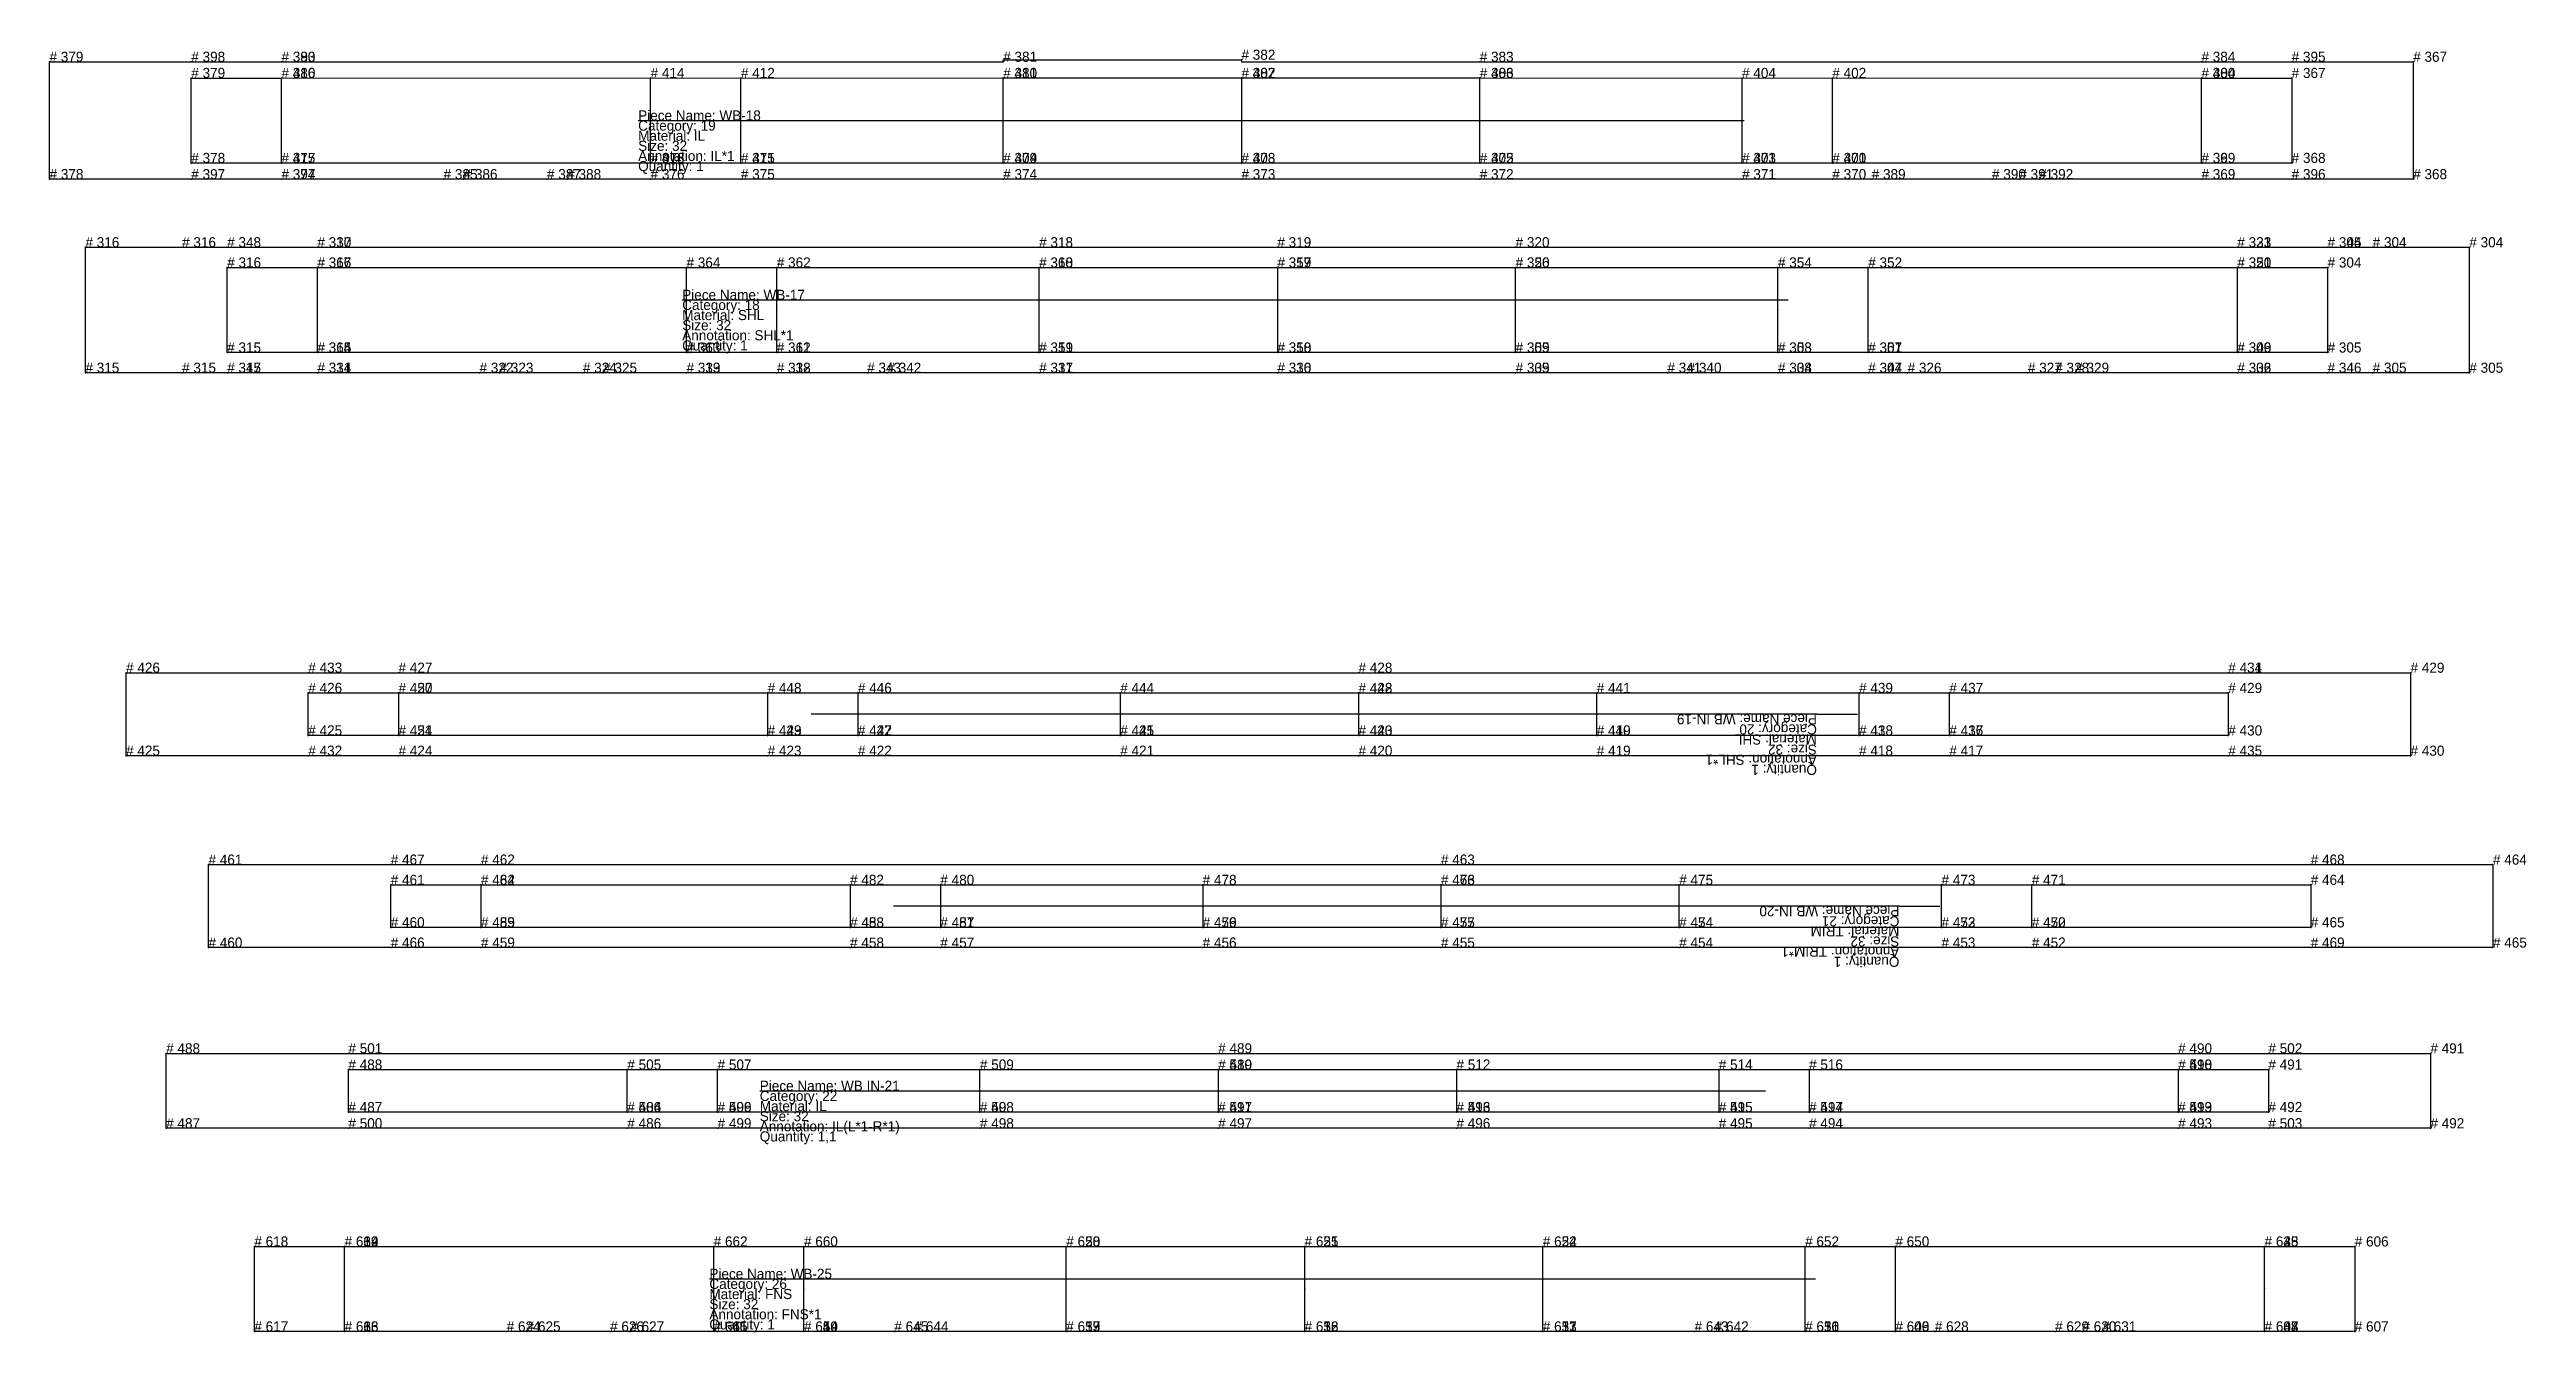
# Model space of a CAD drawing. Extents: x 0 to 3755, y -1490 to 1839.
# Drawn here: x 1628 to 2851, y -1490 to -856 of the extents above; entities that cross this region are included whole.
import ezdxf

# ---------------------------------------------------------------- set-up
doc = ezdxf.new("R2010")
doc.units = 0

# ---------------------------------------------------------------- blocks, each defined once
blk = doc.blocks.new('WB IN-32-19')
at = {"layer": '1'}
blk.add_lwpolyline([(2565.9175, -1204.9325), (2543.625, -1204.9325), (2521.335, -1204.9325), (2456.5625, -1204.9325), (2391.79, -1204.9325), (2332.96, -1204.9325), (2274.1325, -1204.9325), (2215.3025, -1204.9325), (2156.475, -1204.9325), (2091.7025, -1204.9325), (2026.93, -1204.9325), (2004.6375, -1204.9325), (1982.3475, -1204.9325), (1891.205, -1204.9325), (1800.0625, -1204.9325), (1777.7875, -1204.9325), (1755.5125, -1204.9325), (1665.515, -1204.9325), (1665.515, -1194.935), (1665.515, -1184.435), (1665.515, -1173.935), (1665.515, -1163.935), (1755.5125, -1163.935), (1777.7875, -1163.935), (1800.0625, -1163.935), (2037.0975, -1163.935), (2274.1325, -1163.935), (2488.895, -1163.935), (2703.6575, -1163.935), (2793.6575, -1163.935), (2793.6575, -1173.935), (2793.6575, -1184.435), (2793.6575, -1194.935), (2793.6575, -1204.9325), (2703.6575, -1204.9325), (2634.7875, -1204.9325), (2565.9175, -1204.9325)], close=True, dxfattribs=at)
at = {"layer": '14'}
blk.add_lwpolyline([(2565.9175, -1194.935), (2521.335, -1194.935), (2391.79, -1194.935), (2274.1325, -1194.935), (2156.475, -1194.935), (2026.93, -1194.935), (1982.3475, -1194.935), (1800.0625, -1194.935), (1755.5125, -1194.935), (1755.5125, -1173.935), (1800.0625, -1173.935), (2274.1325, -1173.935), (2703.6575, -1173.935), (2703.6575, -1194.935), (2565.9175, -1194.935)], close=True, dxfattribs=at)
at = {"layer": '2'}
for p in [(1665.515, -1163.935), (1755.5125, -1173.935), (1800.0625, -1163.935), (1800.0625, -1173.935), (1800.0625, -1173.935), (1982.3475, -1173.935), (2026.93, -1173.935), (2156.475, -1173.935), (2274.1325, -1163.935), (2274.1325, -1173.935), (2274.1325, -1173.935), (2391.79, -1173.935), (2521.335, -1173.935), (2565.9175, -1173.935), (2703.6575, -1173.935), (2793.6575, -1163.935), (1755.5125, -1194.935), (1800.0625, -1194.935), (1800.0625, -1194.935), (1982.3475, -1194.935), (1982.3475, -1194.935), (2026.93, -1194.935), (2026.93, -1194.935), (2156.475, -1194.935), (2156.475, -1194.935), (2274.1325, -1194.935), (2274.1325, -1194.935), (2391.79, -1194.935), (2391.79, -1194.935), (2521.335, -1194.935), (2521.335, -1194.935), (2565.9175, -1194.935), (2565.9175, -1194.935), (2703.6575, -1194.935), (1665.515, -1204.9325), (1800.0625, -1204.9325), (1982.3475, -1204.9325), (2026.93, -1204.9325), (2156.475, -1204.9325), (2274.1325, -1204.9325), (2391.79, -1204.9325), (2521.335, -1204.9325), (2565.9175, -1204.9325), (2793.6575, -1204.9325)]:
    blk.add_point(p, dxfattribs=at)
at = {"layer": '4'}
for p in [(1755.5125, -1163.935, 5), (2703.6575, -1163.935, 5), (2703.6575, -1163.935, 5), (1755.5125, -1204.9325, 5), (2703.6575, -1204.9325, 5)]:
    blk.add_point(p, dxfattribs=at)
at = {"layer": '5'}
blk.add_line((2500.5175, -1184.435), (2520.5175, -1184.435), dxfattribs=at)
at = {"layer": '7'}
blk.add_line((2500.5175, -1184.435), (2003.8075, -1184.435), dxfattribs=at)
at = {"layer": '8'}
for p, q in [((1800.0625, -1173.935), (1800.0625, -1194.935)), ((1982.3475, -1173.935), (1982.3475, -1194.935)), ((2026.93, -1173.935), (2026.93, -1194.935)), ((2156.475, -1173.935), (2156.475, -1194.935)), ((2274.1325, -1173.935), (2274.1325, -1194.935)), ((2391.79, -1194.935), (2391.79, -1173.935)), ((2521.335, -1194.935), (2521.335, -1173.935)), ((2565.9175, -1194.935), (2565.9175, -1173.935))]:
    blk.add_line(p, q, dxfattribs=at)
at = {"layer": '1'}
for s, p in [('Piece Name: WB IN-19', (2500.5175, -1184.435)), ('Material: SHL', (2500.5175, -1194.435)), ('Category: 20', (2500.5175, -1189.435)), ('Annotation: SHL*1', (2500.5175, -1204.435)), ('Quantity: 1', (2500.5175, -1209.435)), ('Size: 32', (2500.5175, -1199.435))]:
    blk.add_text(s, height=5, rotation=-180, dxfattribs=at).set_placement(p)
at = {"layer": '2'}
for s, p in [('# 426', (1665.515, -1163.935)), ('# 427', (1800.0625, -1163.935)), ('# 428', (2274.1325, -1163.935)), ('# 429', (2793.6575, -1163.935)), ('# 426', (1755.5125, -1173.935)), ('# 427', (1800.0625, -1173.935)), ('# 450', (1800.0625, -1173.935)), ('# 448', (1982.3475, -1173.935)), ('# 446', (2026.93, -1173.935)), ('# 444', (2156.475, -1173.935)), ('# 428', (2274.1325, -1173.935)), ('# 442', (2274.1325, -1173.935)), ('# 441', (2391.79, -1173.935)), ('# 439', (2521.335, -1173.935)), ('# 437', (2565.9175, -1173.935)), ('# 429', (2703.6575, -1173.935)), ('# 425', (1755.5125, -1194.935)), ('# 424', (1800.0625, -1194.935)), ('# 451', (1800.0625, -1194.935)), ('# 423', (1982.3475, -1194.935)), ('# 449', (1982.3475, -1194.935)), ('# 422', (2026.93, -1194.935)), ('# 447', (2026.93, -1194.935)), ('# 421', (2156.475, -1194.935)), ('# 445', (2156.475, -1194.935)), ('# 420', (2274.1325, -1194.935)), ('# 443', (2274.1325, -1194.935)), ('# 419', (2391.79, -1194.935)), ('# 440', (2391.79, -1194.935)), ('# 418', (2521.335, -1194.935)), ('# 438', (2521.335, -1194.935)), ('# 436', (2565.9175, -1194.935)), ('# 417', (2565.9175, -1194.935)), ('# 430', (2703.6575, -1194.935)), ('# 425', (1665.515, -1204.9325)), ('# 424', (1800.0625, -1204.9325)), ('# 423', (1982.3475, -1204.9325)), ('# 422', (2026.93, -1204.9325)), ('# 421', (2156.475, -1204.9325)), ('# 420', (2274.1325, -1204.9325)), ('# 419', (2391.79, -1204.9325)), ('# 418', (2521.335, -1204.9325)), ('# 417', (2565.9175, -1204.9325)), ('# 430', (2793.6575, -1204.9325))]:
    blk.add_text(s, height=5, dxfattribs=at).set_placement(p)
at = {"layer": '4'}
for s, p in [('# 433', (1755.5125, -1163.935)), ('# 431', (2703.6575, -1163.935)), ('# 434', (2703.6575, -1163.935)), ('# 432', (1755.5125, -1204.9325)), ('# 435', (2703.6575, -1204.9325))]:
    blk.add_text(s, height=5, dxfattribs=at).set_placement(p)
blk = doc.blocks.new('WB IN-32-20')
at = {"layer": '1'}
blk.add_lwpolyline([(2606.635, -1299.75), (2584.3425, -1299.75), (2562.0525, -1299.75), (2497.28, -1299.75), (2432.5075, -1299.75), (2373.6775, -1299.75), (2314.85, -1299.75), (2256.02, -1299.75), (2197.1925, -1299.75), (2132.42, -1299.75), (2067.6475, -1299.75), (2045.355, -1299.75), (2023.065, -1299.75), (1931.9225, -1299.75), (1840.78, -1299.75), (1818.505, -1299.75), (1796.23, -1299.75), (1706.2325, -1299.75), (1706.2325, -1289.7525), (1706.2325, -1279.2525), (1706.2325, -1268.7525), (1706.2325, -1258.7525), (1796.23, -1258.7525), (1818.505, -1258.7525), (1840.78, -1258.7525), (2077.815, -1258.7525), (2314.85, -1258.7525), (2529.6125, -1258.7525), (2744.375, -1258.7525), (2834.375, -1258.7525), (2834.375, -1268.7525), (2834.375, -1279.2525), (2834.375, -1289.7525), (2834.375, -1299.75), (2744.375, -1299.75), (2675.505, -1299.75), (2606.635, -1299.75)], close=True, dxfattribs=at)
at = {"layer": '14'}
blk.add_lwpolyline([(2606.635, -1289.7525), (2562.0525, -1289.7525), (2432.5075, -1289.7525), (2314.85, -1289.7525), (2197.1925, -1289.7525), (2067.6475, -1289.7525), (2023.065, -1289.7525), (1840.78, -1289.7525), (1796.23, -1289.7525), (1796.23, -1268.7525), (1840.78, -1268.7525), (2314.85, -1268.7525), (2744.375, -1268.7525), (2744.375, -1289.7525), (2606.635, -1289.7525)], close=True, dxfattribs=at)
at = {"layer": '2'}
for p in [(1706.2325, -1258.7525), (1840.78, -1258.7525), (2314.85, -1258.7525), (2834.375, -1258.7525), (1796.23, -1268.7525), (1840.78, -1268.7525), (1840.78, -1268.7525), (2023.065, -1268.7525), (2067.6475, -1268.7525), (2197.1925, -1268.7525), (2314.85, -1268.7525), (2314.85, -1268.7525), (2432.5075, -1268.7525), (2562.0525, -1268.7525), (2606.635, -1268.7525), (2744.375, -1268.7525), (1796.23, -1289.7525), (1840.78, -1289.7525), (1840.78, -1289.7525), (2023.065, -1289.7525), (2023.065, -1289.7525), (2067.6475, -1289.7525), (2067.6475, -1289.7525), (2197.1925, -1289.7525), (2197.1925, -1289.7525), (2314.85, -1289.7525), (2314.85, -1289.7525), (2432.5075, -1289.7525), (2432.5075, -1289.7525), (2562.0525, -1289.7525), (2562.0525, -1289.7525), (2606.635, -1289.7525), (2606.635, -1289.7525), (2744.375, -1289.7525), (1706.2325, -1299.75), (1840.78, -1299.75), (2023.065, -1299.75), (2067.6475, -1299.75), (2197.1925, -1299.75), (2314.85, -1299.75), (2432.5075, -1299.75), (2562.0525, -1299.75), (2606.635, -1299.75), (2834.375, -1299.75)]:
    blk.add_point(p, dxfattribs=at)
at = {"layer": '4'}
for p in [(1796.23, -1258.7525, 5), (2744.375, -1258.7525, 5), (1796.23, -1299.75, 5), (2744.375, -1299.75, 5)]:
    blk.add_point(p, dxfattribs=at)
at = {"layer": '5'}
blk.add_line((2541.235, -1279.2525), (2561.235, -1279.2525), dxfattribs=at)
at = {"layer": '7'}
blk.add_line((2541.235, -1279.2525), (2044.525, -1279.2525), dxfattribs=at)
at = {"layer": '8'}
for p, q in [((1840.78, -1268.7525), (1840.78, -1289.7525)), ((2023.065, -1268.7525), (2023.065, -1289.7525)), ((2067.6475, -1268.7525), (2067.6475, -1289.7525)), ((2197.1925, -1268.7525), (2197.1925, -1289.7525)), ((2314.85, -1268.7525), (2314.85, -1289.7525)), ((2432.5075, -1289.7525), (2432.5075, -1268.7525)), ((2562.0525, -1289.7525), (2562.0525, -1268.7525)), ((2606.635, -1289.7525), (2606.635, -1268.7525))]:
    blk.add_line(p, q, dxfattribs=at)
at = {"layer": '1'}
for s, p in [('Piece Name: WB IN-20', (2541.235, -1279.2525)), ('Category: 21', (2541.235, -1284.2525)), ('Material: TRIM', (2541.235, -1289.2525)), ('Size: 32', (2541.235, -1294.2525)), ('Annotation: TRIM*1', (2541.235, -1299.2525)), ('Quantity: 1', (2541.235, -1304.2525))]:
    blk.add_text(s, height=5, rotation=-180, dxfattribs=at).set_placement(p)
at = {"layer": '2'}
for s, p in [('# 461', (1706.2325, -1258.7525)), ('# 462', (1840.78, -1258.7525)), ('# 463', (2314.85, -1258.7525)), ('# 464', (2834.375, -1258.7525)), ('# 461', (1796.23, -1268.7525)), ('# 462', (1840.78, -1268.7525)), ('# 484', (1840.78, -1268.7525)), ('# 482', (2023.065, -1268.7525)), ('# 480', (2067.6475, -1268.7525)), ('# 478', (2197.1925, -1268.7525)), ('# 463', (2314.85, -1268.7525)), ('# 476', (2314.85, -1268.7525)), ('# 475', (2432.5075, -1268.7525)), ('# 473', (2562.0525, -1268.7525)), ('# 471', (2606.635, -1268.7525)), ('# 464', (2744.375, -1268.7525)), ('# 460', (1706.2325, -1299.75)), ('# 460', (1796.23, -1289.7525)), ('# 459', (1840.78, -1289.7525)), ('# 485', (1840.78, -1289.7525)), ('# 459', (1840.78, -1299.75)), ('# 458', (2023.065, -1289.7525)), ('# 483', (2023.065, -1289.7525)), ('# 458', (2023.065, -1299.75)), ('# 481', (2067.6475, -1289.7525)), ('# 457', (2067.6475, -1289.7525)), ('# 457', (2067.6475, -1299.75)), ('# 456', (2197.1925, -1289.7525)), ('# 479', (2197.1925, -1289.7525)), ('# 456', (2197.1925, -1299.75)), ('# 455', (2314.85, -1289.7525)), ('# 477', (2314.85, -1289.7525)), ('# 455', (2314.85, -1299.75)), ('# 454', (2432.5075, -1289.7525)), ('# 474', (2432.5075, -1289.7525)), ('# 454', (2432.5075, -1299.75)), ('# 453', (2562.0525, -1289.7525)), ('# 472', (2562.0525, -1289.7525)), ('# 453', (2562.0525, -1299.75)), ('# 452', (2606.635, -1289.7525)), ('# 470', (2606.635, -1289.7525)), ('# 452', (2606.635, -1299.75)), ('# 465', (2744.375, -1289.7525)), ('# 465', (2834.375, -1299.75))]:
    blk.add_text(s, height=5, dxfattribs=at).set_placement(p)
at = {"layer": '4'}
for s, p in [('# 467', (1796.23, -1258.7525)), ('# 468', (2744.375, -1258.7525)), ('# 466', (1796.23, -1299.75)), ('# 469', (2744.375, -1299.75))]:
    blk.add_text(s, height=5, dxfattribs=at).set_placement(p)
blk = doc.blocks.new('WB IN-32-21')
at = {"layer": '1'}
blk.add_lwpolyline([(1913.06, -1389.0125), (1844.19, -1389.0125), (1775.32, -1389.0125), (1685.3225, -1389.0125), (1685.3225, -1381.015), (1685.3225, -1370.515), (1685.3225, -1360.015), (1685.3225, -1352.015), (1775.32, -1352.015), (1990.0825, -1352.015), (2204.845, -1352.015), (2441.88, -1352.015), (2678.915, -1352.015), (2701.19, -1352.015), (2723.465, -1352.015), (2803.465, -1352.015), (2803.465, -1360.015), (2803.465, -1370.515), (2803.465, -1381.015), (2803.465, -1389.0125), (2723.465, -1389.0125), (2701.19, -1389.0125), (2678.915, -1389.0125), (2587.7725, -1389.0125), (2496.63, -1389.0125), (2474.3375, -1389.0125), (2452.0475, -1389.0125), (2387.275, -1389.0125), (2322.5025, -1389.0125), (2263.6725, -1389.0125), (2204.845, -1389.0125), (2146.015, -1389.0125), (2087.1875, -1389.0125), (2022.415, -1389.0125), (1957.6425, -1389.0125), (1935.35, -1389.0125), (1913.06, -1389.0125)], close=True, dxfattribs=at)
at = {"layer": '14'}
blk.add_lwpolyline([(1913.06, -1381.015), (1775.32, -1381.015), (1775.32, -1360.015), (2204.845, -1360.015), (2678.915, -1360.015), (2723.465, -1360.015), (2723.465, -1381.015), (2678.915, -1381.015), (2496.63, -1381.015), (2452.0475, -1381.015), (2322.5025, -1381.015), (2204.845, -1381.015), (2087.1875, -1381.015), (1957.6425, -1381.015), (1913.06, -1381.015)], close=True, dxfattribs=at)
at = {"layer": '2'}
for p in [(1685.3225, -1352.015), (2204.845, -1352.015), (2678.915, -1352.015), (2803.465, -1352.015), (1775.32, -1360.015), (1913.06, -1360.015), (1957.6425, -1360.015), (2087.1875, -1360.015), (2204.845, -1360.015), (2204.845, -1360.015), (2322.5025, -1360.015), (2452.0475, -1360.015), (2496.63, -1360.015), (2678.915, -1360.015), (2678.915, -1360.015), (2723.465, -1360.015), (1775.32, -1381.015), (1913.06, -1381.015), (1913.06, -1381.015), (1957.6425, -1381.015), (1957.6425, -1381.015), (2087.1875, -1381.015), (2087.1875, -1381.015), (2204.845, -1381.015), (2204.845, -1381.015), (2322.5025, -1381.015), (2322.5025, -1381.015), (2452.0475, -1381.015), (2452.0475, -1381.015), (2496.63, -1381.015), (2496.63, -1381.015), (2678.915, -1381.015), (2678.915, -1381.015), (2723.465, -1381.015), (1685.3225, -1389.0125), (1913.06, -1389.0125), (1957.6425, -1389.0125), (2087.1875, -1389.0125), (2204.845, -1389.0125), (2322.5025, -1389.0125), (2452.0475, -1389.0125), (2496.63, -1389.0125), (2678.915, -1389.0125), (2803.465, -1389.0125)]:
    blk.add_point(p, dxfattribs=at)
at = {"layer": '4'}
for p in [(1775.32, -1352.015, 5), (2723.465, -1352.015, 5), (1775.32, -1389.0125, 5), (2723.465, -1389.0125, 5)]:
    blk.add_point(p, dxfattribs=at)
at = {"layer": '5'}
blk.add_line((1978.46, -1370.515), (1998.46, -1370.515), dxfattribs=at)
at = {"layer": '7'}
blk.add_line((1978.46, -1370.515), (2475.17, -1370.515), dxfattribs=at)
at = {"layer": '8'}
for p, q in [((1913.06, -1381.015), (1913.06, -1360.015)), ((1957.6425, -1381.015), (1957.6425, -1360.015)), ((2087.1875, -1381.015), (2087.1875, -1360.015)), ((2204.845, -1360.015), (2204.845, -1381.015)), ((2322.5025, -1360.015), (2322.5025, -1381.015)), ((2452.0475, -1360.015), (2452.0475, -1381.015)), ((2496.63, -1360.015), (2496.63, -1381.015)), ((2678.915, -1360.015), (2678.915, -1381.015))]:
    blk.add_line(p, q, dxfattribs=at)
at = {"layer": '1'}
for s, p in [('Piece Name: WB IN-21', (1978.46, -1370.515)), ('Size: 32', (1978.46, -1385.515)), ('Category: 22', (1978.46, -1375.515)), ('Material: IL', (1978.46, -1380.515)), ('Annotation: IL(L*1-R*1)', (1978.46, -1390.515)), ('Quantity: 1,1', (1978.46, -1395.515))]:
    blk.add_text(s, height=5, dxfattribs=at).set_placement(p)
at = {"layer": '2'}
for s, p in [('# 488', (1685.3225, -1352.015)), ('# 488', (1775.32, -1360.015)), ('# 505', (1913.06, -1360.015)), ('# 507', (1957.6425, -1360.015)), ('# 509', (2087.1875, -1360.015)), ('# 489', (2204.845, -1352.015)), ('# 489', (2204.845, -1360.015)), ('# 510', (2204.845, -1360.015)), ('# 512', (2322.5025, -1360.015)), ('# 514', (2452.0475, -1360.015)), ('# 516', (2496.63, -1360.015)), ('# 490', (2678.915, -1352.015)), ('# 490', (2678.915, -1360.015)), ('# 518', (2678.915, -1360.015)), ('# 491', (2723.465, -1360.015)), ('# 491', (2803.465, -1352.015)), ('# 487', (1775.32, -1381.015)), ('# 486', (1913.06, -1381.015)), ('# 504', (1913.06, -1381.015)), ('# 499', (1957.6425, -1381.015)), ('# 506', (1957.6425, -1381.015)), ('# 498', (2087.1875, -1381.015)), ('# 508', (2087.1875, -1381.015)), ('# 497', (2204.845, -1381.015)), ('# 511', (2204.845, -1381.015)), ('# 496', (2322.5025, -1381.015)), ('# 513', (2322.5025, -1381.015)), ('# 495', (2452.0475, -1381.015)), ('# 515', (2452.0475, -1381.015)), ('# 494', (2496.63, -1381.015)), ('# 517', (2496.63, -1381.015)), ('# 493', (2678.915, -1381.015)), ('# 519', (2678.915, -1381.015)), ('# 492', (2723.465, -1381.015)), ('# 487', (1685.3225, -1389.0125)), ('# 486', (1913.06, -1389.0125)), ('# 499', (1957.6425, -1389.0125)), ('# 498', (2087.1875, -1389.0125)), ('# 497', (2204.845, -1389.0125)), ('# 496', (2322.5025, -1389.0125)), ('# 495', (2452.0475, -1389.0125)), ('# 494', (2496.63, -1389.0125)), ('# 493', (2678.915, -1389.0125)), ('# 492', (2803.465, -1389.0125))]:
    blk.add_text(s, height=5, dxfattribs=at).set_placement(p)
at = {"layer": '4'}
for s, p in [('# 501', (1775.32, -1352.015)), ('# 502', (2723.465, -1352.015)), ('# 500', (1775.32, -1389.0125)), ('# 503', (2723.465, -1389.0125))]:
    blk.add_text(s, height=5, dxfattribs=at).set_placement(p)
blk = doc.blocks.new('WB-32-25')
at = {"layer": '1'}
blk.add_lwpolyline([(2766.1175, -1447.42), (2766.1175, -1489.4175), (2721.5675, -1489.4175), (2641.5075, -1489.4175), (2631.6275, -1489.4175), (2618.1325, -1489.4175), (2558.7325, -1489.4175), (2539.2825, -1489.4175), (2494.7, -1489.4175), (2450.09, -1489.4175), (2440.0925, -1489.4175), (2365.155, -1489.4175), (2247.4975, -1489.4175), (2129.84, -1489.4175), (2054.9075, -1489.4175), (2044.91, -1489.4175), (2000.295, -1489.4175), (1955.7125, -1489.4175), (1914.54, -1489.4175), (1904.5425, -1489.4175), (1863.3675, -1489.4175), (1853.4875, -1489.4175), (1773.4275, -1489.4175), (1728.88, -1489.4175), (1728.88, -1447.42), (1773.4275, -1447.4225), (2129.84, -1447.4175), (2247.4975, -1447.4175), (2365.155, -1447.4175), (2721.5675, -1447.4225), (2766.1175, -1447.42)], close=True, dxfattribs=at)
at = {"layer": '2'}
for p in [(1728.88, -1447.42), (1773.4275, -1447.4225), (1773.4275, -1447.4225), (1955.7125, -1447.4225), (2000.295, -1447.4225), (2129.84, -1447.4175), (2129.84, -1447.4175), (2247.4975, -1447.4175), (2247.4975, -1447.4175), (2365.155, -1447.4175), (2365.155, -1447.4175), (2494.7, -1447.4225), (2539.2825, -1447.4225), (2721.5675, -1447.4225), (2721.5675, -1447.4225), (2766.1175, -1447.42), (1728.88, -1489.4175), (1773.4275, -1489.4175), (1773.4275, -1489.4175), (1955.7125, -1489.4175), (1955.7125, -1489.4175), (2000.295, -1489.4175), (2000.295, -1489.4175), (2129.84, -1489.4175), (2129.84, -1489.4175), (2247.4975, -1489.4175), (2247.4975, -1489.4175), (2365.155, -1489.4175), (2365.155, -1489.4175), (2494.7, -1489.4175), (2494.7, -1489.4175), (2539.2825, -1489.4175), (2539.2825, -1489.4175), (2721.5675, -1489.4175), (2721.5675, -1489.4175), (2766.1175, -1489.4175)]:
    blk.add_point(p, dxfattribs=at)
at = {"layer": '4'}
for p in [(1773.4275, -1447.4225, 5), (2721.5675, -1447.4225, 5), (1773.4275, -1489.4175, 5), (1853.4875, -1489.4175, 5), (1863.3675, -1489.4175, 5), (1904.5425, -1489.4175, 5), (1914.54, -1489.4175, 5), (1955.7125, -1489.4175, 5), (2000.295, -1489.4175, 5), (2044.91, -1489.4175, 5), (2054.9075, -1489.4175, 5), (2129.84, -1489.4175, 5), (2247.4975, -1489.4175, 5), (2365.155, -1489.4175, 5), (2440.0925, -1489.4175, 5), (2450.09, -1489.4175, 5), (2494.7, -1489.4175, 5), (2539.2825, -1489.4175, 5), (2558.7325, -1489.4175, 5), (2618.1325, -1489.4175, 5), (2631.6275, -1489.4175, 5), (2641.5075, -1489.4175, 5), (2721.5675, -1489.4175, 5)]:
    blk.add_point(p, dxfattribs=at)
at = {"layer": '5'}
blk.add_line((1953.59, -1463.395), (1973.59, -1463.395), dxfattribs=at)
at = {"layer": '7'}
blk.add_line((1953.59, -1463.395), (2499.79, -1463.395), dxfattribs=at)
at = {"layer": '8'}
for p, q in [((1773.4275, -1489.4175), (1773.4275, -1447.4225)), ((1955.7125, -1489.4175), (1955.7125, -1447.4225)), ((2000.295, -1489.4175), (2000.295, -1447.4225)), ((2129.84, -1489.4175), (2129.84, -1447.4175)), ((2247.4975, -1447.4175), (2247.4975, -1489.4175)), ((2365.155, -1489.4175), (2365.155, -1447.4175)), ((2494.7, -1489.4175), (2494.7, -1447.4225)), ((2539.2825, -1489.4175), (2539.2825, -1447.4225)), ((2721.5675, -1489.4175), (2721.5675, -1447.4225))]:
    blk.add_line(p, q, dxfattribs=at)
at = {"layer": '1'}
for s, p in [('Category: 26', (1953.59, -1468.395)), ('Piece Name: WB-25', (1953.59, -1463.395)), ('Annotation: FNS*1', (1953.59, -1483.395)), ('Size: 32', (1953.59, -1478.395)), ('Material: FNS', (1953.59, -1473.395)), ('Quantity: 1', (1953.59, -1488.395))]:
    blk.add_text(s, height=5, dxfattribs=at).set_placement(p)
at = {"layer": '15'}
for s, rotation, p in [('CF', 4.294332, (1773.4275, -1468.425)), ('SD', -22.910788, (2000.295, -1468.425)), ('CB', -30.026498, (2247.4975, -1468.4175)), ('SD', -21.9956, (2494.7, -1468.425)), ('CF', 13.070315, (2721.5675, -1468.425))]:
    blk.add_text(s, height=0.3125, rotation=rotation, dxfattribs=at).set_placement(p)
at = {"layer": '2'}
for s, p in [('# 618', (1728.88, -1447.42)), ('# 619', (1773.4275, -1447.4225)), ('# 664', (1773.4275, -1447.4225)), ('# 662', (1955.7125, -1447.4225)), ('# 660', (2000.295, -1447.4225)), ('# 620', (2129.84, -1447.4175)), ('# 658', (2129.84, -1447.4175)), ('# 621', (2247.4975, -1447.4175)), ('# 655', (2247.4975, -1447.4175)), ('# 622', (2365.155, -1447.4175)), ('# 654', (2365.155, -1447.4175)), ('# 652', (2494.7, -1447.4225)), ('# 650', (2539.2825, -1447.4225)), ('# 623', (2721.5675, -1447.4225)), ('# 648', (2721.5675, -1447.4225)), ('# 606', (2766.1175, -1447.42)), ('# 617', (1728.88, -1489.4175)), ('# 616', (1773.4275, -1489.4175)), ('# 663', (1773.4275, -1489.4175)), ('# 615', (1955.7125, -1489.4175)), ('# 661', (1955.7125, -1489.4175)), ('# 614', (2000.295, -1489.4175)), ('# 659', (2000.295, -1489.4175)), ('# 613', (2129.84, -1489.4175)), ('# 657', (2129.84, -1489.4175)), ('# 612', (2247.4975, -1489.4175)), ('# 656', (2247.4975, -1489.4175)), ('# 611', (2365.155, -1489.4175)), ('# 653', (2365.155, -1489.4175)), ('# 610', (2494.7, -1489.4175)), ('# 651', (2494.7, -1489.4175)), ('# 609', (2539.2825, -1489.4175)), ('# 649', (2539.2825, -1489.4175)), ('# 608', (2721.5675, -1489.4175)), ('# 647', (2721.5675, -1489.4175)), ('# 607', (2766.1175, -1489.4175))]:
    blk.add_text(s, height=5, dxfattribs=at).set_placement(p)
at = {"layer": '4'}
for s, p in [('# 632', (1773.4275, -1447.4225)), ('# 635', (2721.5675, -1447.4225)), ('# 633', (1773.4275, -1489.4175)), ('# 624', (1853.4875, -1489.4175)), ('# 625', (1863.3675, -1489.4175)), ('# 626', (1904.5425, -1489.4175)), ('# 627', (1914.54, -1489.4175)), ('# 641', (1955.7125, -1489.4175)), ('# 640', (2000.295, -1489.4175)), ('# 645', (2044.91, -1489.4175)), ('# 644', (2054.9075, -1489.4175)), ('# 639', (2129.84, -1489.4175)), ('# 638', (2247.4975, -1489.4175)), ('# 637', (2365.155, -1489.4175)), ('# 643', (2440.0925, -1489.4175)), ('# 642', (2450.09, -1489.4175)), ('# 636', (2494.7, -1489.4175)), ('# 646', (2539.2825, -1489.4175)), ('# 628', (2558.7325, -1489.4175)), ('# 629', (2618.1325, -1489.4175)), ('# 630', (2631.6275, -1489.4175)), ('# 631', (2641.5075, -1489.4175)), ('# 634', (2721.5675, -1489.4175))]:
    blk.add_text(s, height=5, dxfattribs=at).set_placement(p)
blk = doc.blocks.new('WB-32-17')
at = {"layer": '1'}
blk.add_lwpolyline([(2822.695, -953.735), (2822.695, -963.7275), (2822.695, -984.725), (2822.695, -1005.725), (2822.695, -1015.7225), (2774.97, -1015.7225), (2752.695, -1015.7225), (2730.42, -1015.7225), (2708.145, -1015.7225), (2628.085, -1015.7225), (2618.205, -1015.7225), (2617.0025, -1015.7225), (2604.71, -1015.7225), (2545.31, -1015.7225), (2525.86, -1015.7225), (2503.5675, -1015.7225), (2481.2775, -1015.7225), (2436.6675, -1015.7225), (2426.67, -1015.7225), (2416.505, -1015.7225), (2351.7325, -1015.7225), (2292.9025, -1015.7225), (2234.075, -1015.7225), (2175.245, -1015.7225), (2116.4175, -1015.7225), (2051.645, -1015.7225), (2041.485, -1015.7225), (2031.4875, -1015.7225), (1986.8725, -1015.7225), (1964.58, -1015.7225), (1942.29, -1015.7225), (1901.1175, -1015.7225), (1891.12, -1015.7225), (1851.1475, -1015.7225), (1849.945, -1015.7225), (1840.065, -1015.7225), (1760.005, -1015.7225), (1737.73, -1015.7225), (1715.4575, -1015.7225), (1693.185, -1015.7225), (1645.46, -1015.7225), (1645.46, -1005.725), (1645.46, -984.725), (1645.46, -963.7275), (1645.46, -953.735), (1693.185, -953.7275), (1715.4575, -953.7275), (1737.73, -953.7275), (1760.005, -953.73), (1938.21, -953.7275), (2116.4175, -953.725), (2175.245, -953.725), (2234.075, -953.725), (2292.9025, -953.725), (2351.7325, -953.725), (2529.9375, -953.7275), (2708.145, -953.73), (2730.42, -953.7275), (2752.695, -953.7275), (2774.97, -953.7275), (2822.695, -953.735)], close=True, dxfattribs=at)
at = {"layer": '14'}
blk.add_lwpolyline([(2752.695, -963.7275), (2752.695, -1005.725), (2708.145, -1005.725), (2525.86, -1005.725), (2481.2775, -1005.725), (2351.7325, -1005.725), (2234.075, -1005.725), (2116.4175, -1005.725), (1986.8725, -1005.725), (1942.29, -1005.725), (1760.005, -1005.725), (1715.4575, -1005.725), (1715.4575, -963.7275), (1760.005, -963.73), (2116.4175, -963.725), (2234.075, -963.725), (2351.7325, -963.725), (2708.145, -963.73), (2752.695, -963.7275)], close=True, dxfattribs=at)
at = {"layer": '2'}
for p in [(1645.46, -953.735), (1693.185, -953.7275), (1760.005, -953.73), (2116.4175, -953.725), (2234.075, -953.725), (2351.7325, -953.725), (2708.145, -953.73), (2752.695, -953.7275), (2774.97, -953.7275), (2822.695, -953.735), (1715.4575, -963.7275), (1760.005, -963.73), (1760.005, -963.73), (1942.29, -963.73), (1986.8725, -963.73), (2116.4175, -963.725), (2116.4175, -963.725), (2234.075, -963.725), (2234.075, -963.725), (2351.7325, -963.725), (2351.7325, -963.725), (2481.2775, -963.73), (2525.86, -963.73), (2708.145, -963.73), (2708.145, -963.73), (2752.695, -963.7275), (1715.4575, -1005.725), (1760.005, -1005.725), (1760.005, -1005.725), (1942.29, -1005.725), (1942.29, -1005.725), (1986.8725, -1005.725), (1986.8725, -1005.725), (2116.4175, -1005.725), (2116.4175, -1005.725), (2234.075, -1005.725), (2234.075, -1005.725), (2351.7325, -1005.725), (2351.7325, -1005.725), (2481.2775, -1005.725), (2481.2775, -1005.725), (2525.86, -1005.725), (2525.86, -1005.725), (2708.145, -1005.725), (2708.145, -1005.725), (2752.695, -1005.725), (1645.46, -1015.7225), (1693.185, -1015.7225), (1715.4575, -1015.7225), (1760.005, -1015.7225), (1942.29, -1015.7225), (1986.8725, -1015.7225), (2116.4175, -1015.7225), (2234.075, -1015.7225), (2351.7325, -1015.7225), (2481.2775, -1015.7225), (2525.86, -1015.7225), (2708.145, -1015.7225), (2774.97, -1015.7225), (2822.695, -1015.7225)]:
    blk.add_point(p, dxfattribs=at)
at = {"layer": '4'}
for p in [(1715.4575, -953.7275, 5), (1760.005, -953.73, 5), (2708.145, -953.73, 5), (2752.695, -953.7275, 5), (1715.4575, -1015.7225, 5), (1760.005, -1015.7225, 5), (1840.065, -1015.7225, 5), (1849.945, -1015.7225, 5), (1891.12, -1015.7225, 5), (1901.1175, -1015.7225, 5), (1942.29, -1015.7225, 5), (1986.8725, -1015.7225, 5), (2031.4875, -1015.7225, 5), (2041.485, -1015.7225, 5), (2116.4175, -1015.7225, 5), (2234.075, -1015.7225, 5), (2351.7325, -1015.7225, 5), (2426.67, -1015.7225, 5), (2436.6675, -1015.7225, 5), (2481.2775, -1015.7225, 5), (2525.86, -1015.7225, 5), (2545.31, -1015.7225, 5), (2604.71, -1015.7225, 5), (2618.205, -1015.7225, 5), (2628.085, -1015.7225, 5), (2708.145, -1015.7225, 5), (2752.695, -1015.7225, 5)]:
    blk.add_point(p, dxfattribs=at)
at = {"layer": '5'}
blk.add_line((1940.1675, -979.7025), (1960.1675, -979.7025), dxfattribs=at)
at = {"layer": '7'}
blk.add_line((1940.1675, -979.7025), (2486.37, -979.7025), dxfattribs=at)
at = {"layer": '8'}
for p, q in [((1760.005, -1005.725), (1760.005, -963.73)), ((1942.29, -1005.725), (1942.29, -963.73)), ((1986.8725, -1005.725), (1986.8725, -963.73)), ((2116.4175, -1005.725), (2116.4175, -963.725)), ((2234.075, -963.725), (2234.075, -1005.725)), ((2351.7325, -1005.725), (2351.7325, -963.725)), ((2481.2775, -1005.725), (2481.2775, -963.73)), ((2525.86, -1005.725), (2525.86, -963.73)), ((2708.145, -1005.725), (2708.145, -963.73))]:
    blk.add_line(p, q, dxfattribs=at)
at = {"layer": '1'}
for s, p in [('Piece Name: WB-17', (1940.1675, -979.7025)), ('Size: 32', (1940.1675, -994.7025)), ('Category: 18', (1940.1675, -984.7025)), ('Material: SHL', (1940.1675, -989.7025)), ('Annotation: SHL*1', (1940.1675, -999.7025)), ('Quantity: 1', (1940.1675, -1004.7025))]:
    blk.add_text(s, height=5, dxfattribs=at).set_placement(p)
at = {"layer": '15'}
for s, rotation, p in [('CF', 4.294332, (1760.005, -984.7325)), ('SD', -22.910788, (1986.8725, -984.7325)), ('CB', -30.026498, (2234.075, -984.725)), ('SD', -21.9956, (2481.2775, -984.7325)), ('CF', 13.070315, (2708.145, -984.7325))]:
    blk.add_text(s, height=0.3125, rotation=rotation, dxfattribs=at).set_placement(p)
at = {"layer": '2'}
for s, p in [('# 316', (1645.46, -953.735)), ('# 316', (1693.185, -953.7275)), ('# 317', (1760.005, -953.73)), ('# 318', (2116.4175, -953.725)), ('# 319', (2234.075, -953.725)), ('# 320', (2351.7325, -953.725)), ('# 321', (2708.145, -953.73)), ('# 304', (2752.695, -953.7275)), ('# 304', (2774.97, -953.7275)), ('# 304', (2822.695, -953.735)), ('# 316', (1715.4575, -963.7275)), ('# 317', (1760.005, -963.73)), ('# 366', (1760.005, -963.73)), ('# 364', (1942.29, -963.73)), ('# 362', (1986.8725, -963.73)), ('# 318', (2116.4175, -963.725)), ('# 360', (2116.4175, -963.725)), ('# 319', (2234.075, -963.725)), ('# 357', (2234.075, -963.725)), ('# 320', (2351.7325, -963.725)), ('# 356', (2351.7325, -963.725)), ('# 354', (2481.2775, -963.73)), ('# 352', (2525.86, -963.73)), ('# 321', (2708.145, -963.73)), ('# 350', (2708.145, -963.73)), ('# 304', (2752.695, -963.7275)), ('# 315', (1715.4575, -1005.725)), ('# 314', (1760.005, -1005.725)), ('# 365', (1760.005, -1005.725)), ('# 313', (1942.29, -1005.725)), ('# 363', (1942.29, -1005.725)), ('# 312', (1986.8725, -1005.725)), ('# 361', (1986.8725, -1005.725)), ('# 311', (2116.4175, -1005.725)), ('# 359', (2116.4175, -1005.725)), ('# 310', (2234.075, -1005.725)), ('# 358', (2234.075, -1005.725)), ('# 309', (2351.7325, -1005.725)), ('# 355', (2351.7325, -1005.725)), ('# 308', (2481.2775, -1005.725)), ('# 353', (2481.2775, -1005.725)), ('# 307', (2525.86, -1005.725)), ('# 351', (2525.86, -1005.725)), ('# 306', (2708.145, -1005.725)), ('# 349', (2708.145, -1005.725)), ('# 305', (2752.695, -1005.725)), ('# 315', (1645.46, -1015.7225)), ('# 315', (1693.185, -1015.7225)), ('# 315', (1715.4575, -1015.7225)), ('# 314', (1760.005, -1015.7225)), ('# 313', (1942.29, -1015.7225)), ('# 312', (1986.8725, -1015.7225)), ('# 311', (2116.4175, -1015.7225)), ('# 310', (2234.075, -1015.7225)), ('# 309', (2351.7325, -1015.7225)), ('# 308', (2481.2775, -1015.7225)), ('# 307', (2525.86, -1015.7225)), ('# 306', (2708.145, -1015.7225)), ('# 305', (2774.97, -1015.7225)), ('# 305', (2822.695, -1015.7225))]:
    blk.add_text(s, height=5, dxfattribs=at).set_placement(p)
at = {"layer": '4'}
for s, p in [('# 348', (1715.4575, -953.7275)), ('# 330', (1760.005, -953.73)), ('# 333', (2708.145, -953.73)), ('# 345', (2752.695, -953.7275)), ('# 347', (1715.4575, -1015.7225)), ('# 331', (1760.005, -1015.7225)), ('# 322', (1840.065, -1015.7225)), ('# 323', (1849.945, -1015.7225)), ('# 324', (1891.12, -1015.7225)), ('# 325', (1901.1175, -1015.7225)), ('# 339', (1942.29, -1015.7225)), ('# 338', (1986.8725, -1015.7225)), ('# 343', (2031.4875, -1015.7225)), ('# 342', (2041.485, -1015.7225)), ('# 337', (2116.4175, -1015.7225)), ('# 336', (2234.075, -1015.7225)), ('# 335', (2351.7325, -1015.7225)), ('# 341', (2426.67, -1015.7225)), ('# 340', (2436.6675, -1015.7225)), ('# 334', (2481.2775, -1015.7225)), ('# 344', (2525.86, -1015.7225)), ('# 326', (2545.31, -1015.7225)), ('# 327', (2604.71, -1015.7225)), ('# 328', (2618.205, -1015.7225)), ('# 329', (2628.085, -1015.7225)), ('# 332', (2708.145, -1015.7225)), ('# 346', (2752.695, -1015.7225))]:
    blk.add_text(s, height=5, dxfattribs=at).set_placement(p)
blk = doc.blocks.new('WB-32-18')
at = {"layer": '1'}
blk.add_lwpolyline([(2794.965, -862.085), (2794.965, -870.085), (2794.965, -891.0825), (2794.965, -912.0825), (2794.965, -920.08), (2734.965, -920.08), (2712.69, -920.08), (2690.415, -920.08), (2610.355, -920.08), (2600.475, -920.08), (2599.2725, -920.08), (2586.98, -920.08), (2527.58, -920.08), (2508.13, -920.08), (2485.8375, -920.08), (2463.5475, -920.08), (2398.775, -920.08), (2334.0025, -920.08), (2275.1725, -920.08), (2216.345, -920.08), (2157.515, -920.08), (2098.6875, -920.08), (2033.915, -920.08), (1969.1425, -920.08), (1946.85, -920.08), (1924.56, -920.08), (1883.3875, -920.08), (1873.39, -920.08), (1833.4175, -920.08), (1832.215, -920.08), (1822.335, -920.08), (1742.275, -920.08), (1720, -920.08), (1697.7275, -920.08), (1627.73, -920.08), (1627.73, -912.0825), (1627.73, -891.0825), (1627.73, -870.085), (1627.73, -862.085), (1697.7275, -862.085), (1720, -862.085), (1742.275, -862.0875), (1920.48, -862.085), (2098.6875, -862.0825), (2098.6875, -861.0825), (2157.515, -861.0825), (2216.345, -861.0825), (2216.345, -862.0825), (2275.1725, -862.0825), (2334.0025, -862.0825), (2512.2075, -862.085), (2690.415, -862.0875), (2712.69, -862.085), (2734.965, -862.085), (2794.965, -862.085)], close=True, dxfattribs=at)
at = {"layer": '14'}
blk.add_lwpolyline([(2734.965, -870.085), (2734.965, -912.0825), (2690.415, -912.0825), (2508.13, -912.0825), (2463.5475, -912.0825), (2334.0025, -912.0825), (2216.345, -912.0825), (2098.6875, -912.0825), (1969.1425, -912.0825), (1924.56, -912.0825), (1742.275, -912.0825), (1697.7275, -912.0825), (1697.7275, -870.085), (1742.275, -870.0875), (2098.6875, -870.0825), (2216.345, -870.0825), (2334.0025, -870.0825), (2690.415, -870.0875), (2734.965, -870.085)], close=True, dxfattribs=at)
at = {"layer": '2'}
for p in [(1627.73, -862.085), (1742.275, -862.0875), (2098.6875, -862.0825), (2216.345, -861.0825), (2334.0025, -862.0825), (2690.415, -862.0875), (2794.965, -862.085), (1697.7275, -870.085), (1742.275, -870.0875), (1742.275, -870.0875), (1924.56, -870.0875), (1969.1425, -870.0875), (2098.6875, -870.0825), (2098.6875, -870.0825), (2216.345, -870.0825), (2216.345, -870.0825), (2334.0025, -870.0825), (2334.0025, -870.0825), (2463.5475, -870.0875), (2508.13, -870.0875), (2690.415, -870.0875), (2690.415, -870.0875), (2734.965, -870.085), (1697.7275, -912.0825), (1742.275, -912.0825), (1742.275, -912.0825), (1924.56, -912.0825), (1924.56, -912.0825), (1969.1425, -912.0825), (1969.1425, -912.0825), (2098.6875, -912.0825), (2098.6875, -912.0825), (2216.345, -912.0825), (2216.345, -912.0825), (2334.0025, -912.0825), (2334.0025, -912.0825), (2463.5475, -912.0825), (2463.5475, -912.0825), (2508.13, -912.0825), (2508.13, -912.0825), (2690.415, -912.0825), (2690.415, -912.0825), (2734.965, -912.0825), (1627.73, -920.08), (1742.275, -920.08), (1924.56, -920.08), (1969.1425, -920.08), (2098.6875, -920.08), (2216.345, -920.08), (2334.0025, -920.08), (2463.5475, -920.08), (2508.13, -920.08), (2690.415, -920.08), (2794.965, -920.08)]:
    blk.add_point(p, dxfattribs=at)
at = {"layer": '4'}
for p in [(1697.7275, -862.085, 5), (1742.275, -862.0875, 5), (2734.965, -862.085, 5), (1697.7275, -920.08, 5), (1742.275, -920.08, 5), (1822.335, -920.08, 5), (1832.215, -920.08, 5), (1873.39, -920.08, 5), (1883.3875, -920.08, 5), (2527.58, -920.08, 5), (2586.98, -920.08, 5), (2600.475, -920.08, 5), (2610.355, -920.08, 5), (2734.965, -920.08, 5)]:
    blk.add_point(p, dxfattribs=at)
at = {"layer": '5'}
blk.add_line((1918.4175, -891.0825), (1938.4175, -891.0825), dxfattribs=at)
at = {"layer": '7'}
blk.add_line((1918.4175, -891.0825), (2464.625, -891.0825), dxfattribs=at)
at = {"layer": '8'}
for p, q in [((1742.275, -912.0825), (1742.275, -870.0875)), ((1924.56, -912.0825), (1924.56, -870.0875)), ((1969.1425, -912.0825), (1969.1425, -870.0875)), ((2098.6875, -912.0825), (2098.6875, -870.0825)), ((2216.345, -870.0825), (2216.345, -912.0825)), ((2334.0025, -912.0825), (2334.0025, -870.0825)), ((2463.5475, -912.0825), (2463.5475, -870.0875)), ((2508.13, -912.0825), (2508.13, -870.0875)), ((2690.415, -912.0825), (2690.415, -870.0875))]:
    blk.add_line(p, q, dxfattribs=at)
at = {"layer": '1'}
for s, p in [('Category: 19', (1918.4175, -896.0825)), ('Piece Name: WB-18', (1918.4175, -891.0825)), ('Size: 32', (1918.4175, -906.0825)), ('Material: IL', (1918.4175, -901.0825)), ('Annotation: IL*1', (1918.4175, -911.0825)), ('Quantity: 1', (1918.4175, -916.0825))]:
    blk.add_text(s, height=5, dxfattribs=at).set_placement(p)
at = {"layer": '2'}
for s, p in [('# 382', (2216.345, -861.0825)), ('# 379', (1627.73, -862.085)), ('# 379', (1697.7275, -870.085)), ('# 380', (1742.275, -862.0875)), ('# 380', (1742.275, -870.0875)), ('# 416', (1742.275, -870.0875)), ('# 414', (1924.56, -870.0875)), ('# 412', (1969.1425, -870.0875)), ('# 381', (2098.6875, -862.0825)), ('# 381', (2098.6875, -870.0825)), ('# 410', (2098.6875, -870.0825)), ('# 382', (2216.345, -870.0825)), ('# 407', (2216.345, -870.0825)), ('# 383', (2334.0025, -862.0825)), ('# 383', (2334.0025, -870.0825)), ('# 406', (2334.0025, -870.0825)), ('# 404', (2463.5475, -870.0875)), ('# 402', (2508.13, -870.0875)), ('# 384', (2690.415, -862.0875)), ('# 384', (2690.415, -870.0875)), ('# 400', (2690.415, -870.0875)), ('# 367', (2734.965, -870.085)), ('# 367', (2794.965, -862.085)), ('# 378', (1627.73, -920.08)), ('# 378', (1697.7275, -912.0825)), ('# 377', (1742.275, -912.0825)), ('# 415', (1742.275, -912.0825)), ('# 377', (1742.275, -920.08)), ('# 376', (1924.56, -912.0825)), ('# 413', (1924.56, -912.0825)), ('# 376', (1924.56, -920.08)), ('# 375', (1969.1425, -912.0825)), ('# 411', (1969.1425, -912.0825)), ('# 375', (1969.1425, -920.08)), ('# 374', (2098.6875, -912.0825)), ('# 409', (2098.6875, -912.0825)), ('# 374', (2098.6875, -920.08)), ('# 373', (2216.345, -912.0825)), ('# 408', (2216.345, -912.0825)), ('# 373', (2216.345, -920.08)), ('# 372', (2334.0025, -912.0825)), ('# 405', (2334.0025, -912.0825)), ('# 372', (2334.0025, -920.08)), ('# 371', (2463.5475, -912.0825)), ('# 403', (2463.5475, -912.0825)), ('# 371', (2463.5475, -920.08)), ('# 370', (2508.13, -912.0825)), ('# 401', (2508.13, -912.0825)), ('# 370', (2508.13, -920.08)), ('# 369', (2690.415, -912.0825)), ('# 399', (2690.415, -912.0825)), ('# 369', (2690.415, -920.08)), ('# 368', (2734.965, -912.0825)), ('# 368', (2794.965, -920.08))]:
    blk.add_text(s, height=5, dxfattribs=at).set_placement(p)
at = {"layer": '4'}
for s, p in [('# 398', (1697.7275, -862.085)), ('# 393', (1742.275, -862.0875)), ('# 395', (2734.965, -862.085)), ('# 397', (1697.7275, -920.08)), ('# 394', (1742.275, -920.08)), ('# 385', (1822.335, -920.08)), ('# 386', (1832.215, -920.08)), ('# 387', (1873.39, -920.08)), ('# 388', (1883.3875, -920.08)), ('# 389', (2527.58, -920.08)), ('# 390', (2586.98, -920.08)), ('# 391', (2600.475, -920.08)), ('# 392', (2610.355, -920.08)), ('# 396', (2734.965, -920.08))]:
    blk.add_text(s, height=5, dxfattribs=at).set_placement(p)

msp = doc.modelspace()

# ---------------------------------------------------------------- block references
at = {"layer": '1'}
for name in ['WB-32-18', 'WB-32-17', 'WB IN-32-19', 'WB IN-32-20', 'WB IN-32-21', 'WB-32-25']:
    msp.add_blockref(name, (0, 0), dxfattribs=at)

doc.saveas('drawing.dxf')
